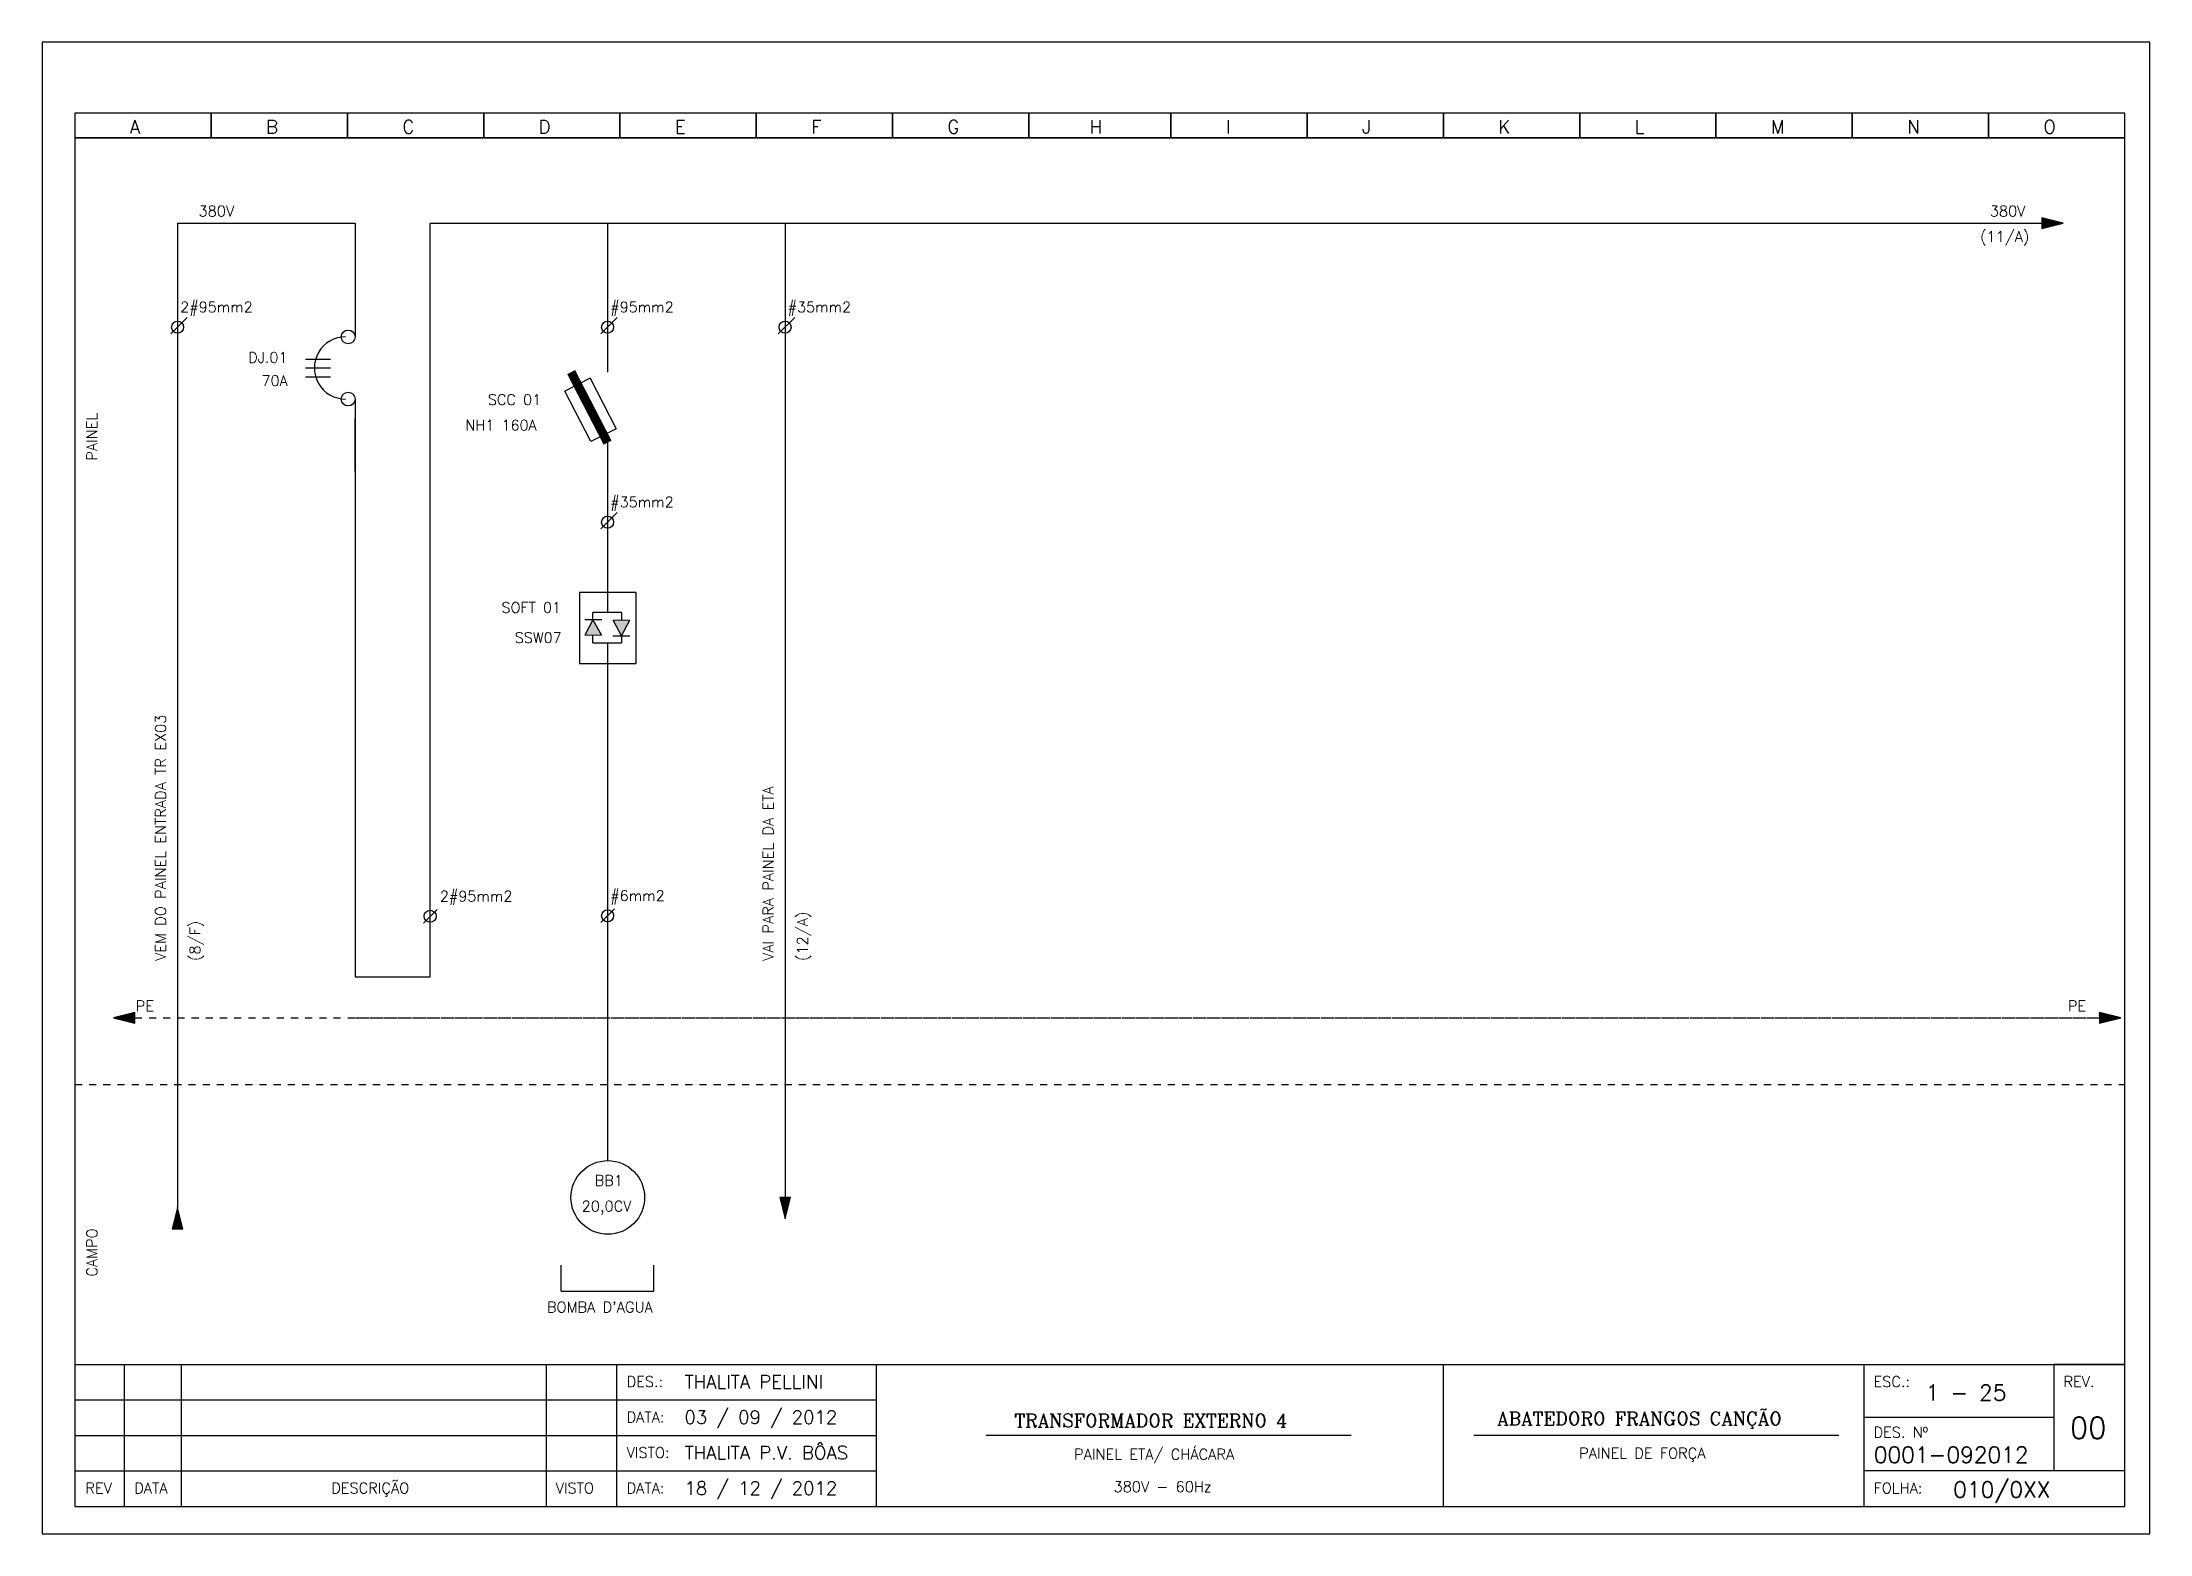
# Model space of a CAD drawing. Header units: millimetres. Extents: x 1974 to 2099, y 1386 to 1555.
# Drawn here: x 2003.81 to 2033.51, y 1449.56 to 1470.58 of the extents above; entities that cross this region are included whole.
import ezdxf

# ---------------------------------------------------------------- set-up
doc = ezdxf.new("R2010")
doc.units = ezdxf.units.MM
for name, pattern in [('DASHDOT2', [0.5, 0.25, -0.125, 0, -0.125]), ('DASHED', [0.75, 0.5, -0.25]), ('HIDDEN2', [0.1875, 0.125, -0.0625])]:
    doc.linetypes.add(name, pattern=pattern)
for name, color, linetype in [('ALIMENTAÇÃO', 6, 'Continuous'), ('CONECTOR_SAK', 2, 'Continuous'), ('DISJUNTOR', 5, 'Continuous'), ('EQUIPAMENTOS', 5, 'Continuous'), ('linhas', 6, 'Continuous'), ('MARGEM', 1, 'Continuous'), ('MOTORES', 5, 'Continuous'), ('PAINEL', 7, 'Continuous'), ('soft', 5, 'Continuous'), ('TERRA', 3, 'DASHED'), ('TEXTO', 4, 'Continuous'), ('TEXTO_2', 5, 'Continuous'), ('TIMBRE', 7, 'Continuous')]:
    doc.layers.add(name, color=color, linetype=linetype)
doc.styles.add('REGUA60', font='romans.shx', dxfattribs={"height": 2})
doc.styles.add('ROMANC', font='romanc.shx', dxfattribs={"height": 0.55})
doc.styles.add('ROMANS', font='romans.shx', dxfattribs={"height": 37})

msp = doc.modelspace()

# ---------------------------------------------------------------- texts
at = {"style": 'ROMANS'}
for s, p in [('ESC.:', (2029.613, 1451.63)), ('REV.', (2032.289, 1451.63)), ('DES. Nº', (2029.613, 1450.917)), ('PAINEL ETA/ CHÁCARA', (2018.347, 1450.606)), ('PAINEL DE FORÇA', (2025.464, 1450.621)), ('380V - 60Hz', (2018.904, 1450.148)), ('FOLHA:', (2029.613, 1450.13))]:
    msp.add_text(s, height=0.15, dxfattribs=at).set_placement(p)
at = {"layer": 'TEXTO'}
for s, height, style, p in [('A', 0.188, 'ROMANS', (2005.041, 1469.297)), ('B', 0.188, 'ROMANS', (2006.961, 1469.297)), ('C', 0.188, 'ROMANS', (2008.881, 1469.297)), ('D', 0.188, 'ROMANS', (2010.801, 1469.297)), ('E', 0.188, 'ROMANS', (2012.721, 1469.297)), ('F', 0.188, 'ROMANS', (2014.641, 1469.297)), ('G', 0.188, 'ROMANS', (2016.561, 1469.297)), ('H', 0.188, 'ROMANS', (2018.565, 1469.297)), ('I', 0.188, 'ROMANS', (2020.485, 1469.297)), ('J', 0.188, 'ROMANS', (2022.405, 1469.297)), ('K', 0.188, 'ROMANS', (2024.325, 1469.297)), ('L', 0.188, 'ROMANS', (2026.245, 1469.297)), ('M', 0.188, 'ROMANS', (2028.165, 1469.297)), ('N', 0.188, 'ROMANS', (2030.085, 1469.297)), ('O', 0.188, 'ROMANS', (2032.005, 1469.297)), ('380V', 0.15, 'ROMANS', (2006.01, 1468.128)), ('380V', 0.15, 'ROMANS', (2031.251, 1468.128)), ('(11/A)', 0.15, 'ROMANS', (2031.115, 1467.768)), ('2#95mm2', 0.148, 'ROMANS', (2005.752, 1466.777)), ('#95mm2', 0.148, 'ROMANS', (2011.811, 1466.777)), ('#35mm2', 0.148, 'ROMANS', (2014.311, 1466.777)), ('DJ.01', 0.148, 'ROMANS', (2006.711, 1466.065)), ('70A', 0.148, 'ROMANS', (2006.898, 1465.738)), ('SCC 01', 0.148, 'ROMANS', (2010.088, 1465.471)), ('NH1 160A', 0.148, 'ROMANS', (2009.772, 1465.112)), ('#35mm2', 0.148, 'ROMANS', (2011.811, 1464.029)), ('SOFT 01', 0.148, 'ROMANS', (2010.28, 1462.543)), ('SSW07', 0.148, 'ROMANS', (2010.467, 1462.117)), ('2#95mm2', 0.148, 'ROMANS', (2009.411, 1458.474)), ('#6mm2', 0.148, 'ROMANS', (2011.811, 1458.48)), ('PE', 0.15, 'ROMANS', (2005.124, 1456.925)), ('PE', 0.15, 'ROMANS', (2032.351, 1456.925)), ('BB1', 0.15, 'REGUA60', (2011.591, 1454.465)), ('20,0CV', 0.15, 'REGUA60', (2011.409, 1454.103)), ("BOMBA D'AGUA", 0.15, 'REGUA60', (2010.919, 1452.68)), ('THALITA PELLINI', 0.1875, 'ROMANS', (2012.857, 1451.61)), ('03 / 09 / 2012', 0.1875, 'ROMANS', (2012.857, 1451.11)), ('THALITA P.V. BÔAS', 0.1875, 'ROMANS', (2012.857, 1450.61)), ('18 / 12 / 2012', 0.1875, 'ROMANS', (2012.857, 1450.11))]:
    msp.add_text(s, height=height, dxfattribs=dict(at, style=style)).set_placement(p)
at = {"layer": 'TEXTO', "style": 'REGUA60'}
for s, p in [('PAINEL', (2004.582, 1464.685)), ('VEM DO PAINEL ENTRADA TR EX03', (2005.55, 1457.634)), ('VAI PARA PAINEL DA ETA', (2014.11, 1457.634)), ('(12/A)', (2014.594, 1457.634)), ('(8/F)', (2006.035, 1457.634)), ('CAMPO', (2004.582, 1453.184))]:
    msp.add_text(s, height=0.15, rotation=90, dxfattribs=at).set_placement(p)
at = {"layer": 'TEXTO', "color": 150, "style": 'ROMANS'}
for s, height, p in [('DES.:', 0.15, (2012.042, 1451.63)), ('1 - 25', 0.225, (2030.347, 1451.437)), ('DATA:', 0.15, (2012.042, 1451.13)), ('00', 0.3, (2032.38, 1450.903)), ('VISTO:', 0.15, (2012.042, 1450.63)), ('0001-092012', 0.225, (2029.617, 1450.561)), ('REV', 0.15, (2004.416, 1450.13)), ('DATA', 0.15, (2005.104, 1450.13)), ('DESCRIÇÃO', 0.15, (2007.88, 1450.13)), ('VISTO', 0.15, (2011.042, 1450.13)), ('DATA:', 0.15, (2012.042, 1450.13)), ('010/0XX', 0.225, (2030.736, 1450.071))]:
    msp.add_text(s, height=height, dxfattribs=at).set_placement(p)
at = {"layer": 'TEXTO_2', "style": 'ROMANC'}
for s, p in [('TRANSFORMADOR EXTERNO 4', (2017.505, 1451.063)), ('ABATEDORO FRANGOS CANÇÃO', (2024.31, 1451.091))]:
    msp.add_text(s, height=0.1875, dxfattribs=at).set_placement(p)

# ---------------------------------------------------------------- blocks, each defined once
blk = doc.blocks.new('soft')
at = {"layer": 'soft'}
h = blk.add_hatch(color=7, dxfattribs=at)
h.paths.add_polyline_path([(-0.206, -0.385), (-0.323, -0.602), (-0.088, -0.602)])
h.paths.add_polyline_path([(0.194, -0.609), (0.312, -0.391), (0.077, -0.391)])
for p, q in [((0.403, 0), (-0.397, 0)), ((-0.397, 0), (-0.397, -1)), ((0.403, -1), (0.403, 0)), ((-0.206, -0.385), (-0.323, -0.602)), ((-0.206, -0.385), (-0.088, -0.602)), ((0.194, -0.609), (0.077, -0.391)), ((0.194, -0.609), (0.312, -0.391)), ((-0.397, -1), (0.403, -1))]:
    blk.add_line(p, q, dxfattribs=at)
at = {"layer": 'soft', "color": 7}
for p, q in [((0, 0), (0, -0.282)), ((-0.206, -0.385), (-0.206, -0.282)), ((0.194, -0.282), (-0.206, -0.282)), ((0.194, -0.282), (0.194, -0.391)), ((-0.083, -0.385), (-0.323, -0.385)), ((-0.206, -0.711), (-0.206, -0.602)), ((-0.206, -0.711), (0.194, -0.711)), ((0, -0.711), (0, -1)), ((0.072, -0.609), (0.312, -0.609)), ((0.194, -0.609), (0.194, -0.711))]:
    blk.add_line(p, q, dxfattribs=at)
at = {"layer": 'soft', "lineweight": 20}
for p, q in [((0.312, -0.391), (0.077, -0.391)), ((-0.323, -0.602), (-0.088, -0.602))]:
    blk.add_line(p, q, dxfattribs=at)

# ---------------------------------------------------------------- hatches: boundary and pattern name
at = {"layer": 'EQUIPAMENTOS'}
for points in [[(2032.283, 1468.034), (2031.983, 1468.109), (2031.983, 1467.959)], [(2005.79, 1453.859), (2005.715, 1454.159), (2005.64, 1453.859)], [(2005.79, 1453.859), (2005.715, 1454.159), (2005.64, 1453.859)], [(2014.199, 1454.301), (2014.274, 1454.001), (2014.349, 1454.301)]]:
    msp.add_hatch(color=256, dxfattribs=at).paths.add_polyline_path(points)
at = {"layer": 'TERRA'}
h = msp.add_hatch(dxfattribs=at)
h.set_pattern_fill('ANSI31', color=256, scale=0.004, angle=180, style=0)
h.set_pattern_definition([(225, (2062.0663817, 1505.45084864), (0.0003535533906, -0.0003535533906), [])])
h.paths.add_polyline_path([(2004.812, 1456.831), (2005.112, 1456.831), (2005.112, 1456.906)])
h.paths.add_polyline_path([(2005.112, 1456.756), (2005.112, 1456.831), (2004.812, 1456.831)])
h = msp.add_hatch(dxfattribs=at)
h.set_pattern_fill('ANSI31', color=256, scale=0.004, style=0)
h.set_pattern_definition([(45, (1975.8419275, 1408.2112611), (-0.0003535533906, 0.0003535533906), [])])
h.paths.add_polyline_path([(2033.096, 1456.831), (2032.796, 1456.831), (2032.796, 1456.756)])
h.paths.add_polyline_path([(2032.796, 1456.906), (2032.796, 1456.831), (2033.096, 1456.831)])

# ---------------------------------------------------------------- linework, layer by layer
for p, q in [((2007.517, 1466.115), (2007.87, 1466.115)), ((2007.517, 1465.992), (2007.87, 1465.992)), ((2007.517, 1465.869), (2007.87, 1465.869)), ((2011.12, 1452.98), (2011.12, 1453.344)), ((2012.427, 1452.98), (2012.427, 1453.344)), ((2011.12, 1452.98), (2012.427, 1452.98)), ((2033.152, 1451.947), (2032.152, 1451.947))]:
    msp.add_line(p, q)
at = {"layer": 'ALIMENTAÇÃO', "color": 6}
for p, q in [((2008.215, 1468.034), (2008.215, 1466.43)), ((2011.774, 1468.034), (2011.774, 1465.934)), ((2014.274, 1468.034), (2014.274, 1454.301)), ((2008.215, 1465.554), (2008.215, 1457.411)), ((2011.774, 1464.939), (2011.774, 1462.827)), ((2011.774, 1462.116), (2011.774, 1458.27)), ((2011.774, 1458.27), (2011.774, 1454.821))]:
    msp.add_line(p, q, dxfattribs=at)
at = {"layer": 'ALIMENTAÇÃO'}
for p, q in [((2009.274, 1457.411), (2009.274, 1468.034)), ((2008.215, 1457.411), (2009.274, 1457.411))]:
    msp.add_line(p, q, dxfattribs=at)
at = {"layer": 'CONECTOR_SAK'}
for p, q in [((2005.851, 1466.705), (2005.62, 1466.471)), ((2011.91, 1466.705), (2011.679, 1466.471)), ((2014.41, 1466.705), (2014.179, 1466.471)), ((2011.91, 1463.957), (2011.679, 1463.723)), ((2009.37, 1458.361), (2009.179, 1458.168)), ((2011.87, 1458.367), (2011.679, 1458.174))]:
    msp.add_line(p, q, dxfattribs=at)
for centre in [(2005.715, 1466.567), (2011.774, 1466.567), (2014.274, 1466.567), (2011.774, 1463.819), (2009.274, 1458.264), (2011.774, 1458.27)]:
    msp.add_circle(centre, 0.0846, dxfattribs=at)
at = {"layer": 'DISJUNTOR', "const_width": 0.126}
msp.add_lwpolyline([(2011.774, 1464.939), (2011.26, 1465.934)], dxfattribs=at)
at = {"layer": 'DISJUNTOR'}
for centre in [(2008.118, 1466.43), (2008.118, 1465.554)]:
    msp.add_circle(centre, 0.097, dxfattribs=at)
msp.add_arc((2008.08, 1465.992), 0.438, 89.8656, 270.134, dxfattribs=at)
at = {"layer": 'EQUIPAMENTOS'}
for p, q in [((2005.715, 1468.034), (2008.215, 1468.034)), ((2009.274, 1468.034), (2031.983, 1468.034)), ((2011.529, 1465.848), (2011.173, 1465.665)), ((2011.529, 1465.848), (2011.895, 1465.136)), ((2011.539, 1464.954), (2011.173, 1465.665)), ((2011.895, 1465.136), (2011.539, 1464.954))]:
    msp.add_line(p, q, dxfattribs=at)
for points in [[(2031.983, 1467.959), (2032.283, 1468.034), (2031.983, 1468.109), (2031.983, 1467.959)], [(2005.79, 1453.859), (2005.715, 1454.159), (2005.64, 1453.859), (2005.79, 1453.859)], [(2014.199, 1454.301), (2014.274, 1454.001), (2014.349, 1454.301), (2014.199, 1454.301)]]:
    msp.add_lwpolyline(points, dxfattribs=at)
at = {"layer": 'linhas', "color": 6}
msp.add_line((2008.215, 1464.532), (2008.215, 1465.279), dxfattribs=at)
at = {"layer": 'MARGEM', "color": 7}
msp.add_lwpolyline([(2003.806, 1449.559), (2033.506, 1449.559), (2033.506, 1470.584), (2003.806, 1470.584)], close=True, dxfattribs=at)
at = {"layer": 'MOTORES'}
msp.add_circle((2011.777, 1454.301), 0.519, dxfattribs=at)
at = {"layer": 'PAINEL', "color": 12, "linetype": 'HIDDEN2', "ltscale": 0.005}
msp.add_line((2004.268, 1455.891), (2033.152, 1455.891), dxfattribs=at)
at = {"layer": 'soft'}
msp.add_line((2005.715, 1468.034), (2005.715, 1454.159), dxfattribs=at)
at = {"layer": 'TERRA', "linetype": 'DASHDOT2', "ltscale": 0.0025}
for p, q in [((2005.112, 1456.831), (2032.796, 1456.831)), ((2005.112, 1456.831), (2032.796, 1456.831)), ((2008.223, 1456.831), (2033.096, 1456.831))]:
    msp.add_line(p, q, dxfattribs=at)
at = {"layer": 'TERRA'}
for points in [[(2005.112, 1456.906), (2004.812, 1456.831), (2005.112, 1456.756), (2005.112, 1456.906)], [(2005.112, 1456.906), (2004.812, 1456.831), (2005.112, 1456.756), (2005.112, 1456.906)], [(2032.796, 1456.756), (2033.096, 1456.831), (2032.796, 1456.906), (2032.796, 1456.756)], [(2032.796, 1456.756), (2033.096, 1456.831), (2032.796, 1456.906), (2032.796, 1456.756)]]:
    msp.add_lwpolyline(points, dxfattribs=at)
at = {"layer": 'TIMBRE', "color": 12}
msp.add_line((2033.152, 1469.584), (2004.268, 1469.584), dxfattribs=at)
at = {"layer": 'TIMBRE'}
for p, q in [((2004.268, 1451.947), (2033.152, 1451.947)), ((2004.968, 1449.947), (2004.968, 1451.947)), ((2005.768, 1449.947), (2005.768, 1451.947)), ((2010.906, 1451.947), (2010.906, 1449.947)), ((2011.906, 1449.947), (2011.906, 1451.947)), ((2015.559, 1451.947), (2015.559, 1449.947)), ((2023.549, 1451.947), (2023.549, 1449.947)), ((2029.477, 1451.947), (2029.477, 1449.947)), ((2032.152, 1451.947), (2032.152, 1450.447)), ((2004.268, 1451.447), (2015.559, 1451.447)), ((2032.152, 1451.197), (2029.477, 1451.197)), ((2004.268, 1450.947), (2015.559, 1450.947)), ((2022.253, 1450.947), (2017.109, 1450.947)), ((2029.124, 1450.947), (2023.98, 1450.947)), ((2004.268, 1450.447), (2015.559, 1450.447)), ((2033.152, 1450.447), (2029.477, 1450.447))]:
    msp.add_line(p, q, dxfattribs=at)
at = {"layer": 'TIMBRE', "color": 12}
for points in [[(2004.268, 1469.234), (2006.188, 1469.234), (2006.188, 1469.584), (2004.268, 1469.584)], [(2006.188, 1469.234), (2008.108, 1469.234), (2008.108, 1469.584), (2006.188, 1469.584)], [(2008.108, 1469.234), (2010.028, 1469.234), (2010.028, 1469.584), (2008.108, 1469.584)], [(2010.028, 1469.234), (2011.948, 1469.234), (2011.948, 1469.584), (2010.028, 1469.584)], [(2011.948, 1469.234), (2013.868, 1469.234), (2013.868, 1469.584), (2011.948, 1469.584)], [(2013.868, 1469.234), (2015.788, 1469.234), (2015.788, 1469.584), (2013.868, 1469.584)], [(2015.788, 1469.234), (2017.708, 1469.234), (2017.708, 1469.584), (2015.788, 1469.584)], [(2017.708, 1469.234), (2019.712, 1469.234), (2019.712, 1469.584), (2017.708, 1469.584)], [(2019.712, 1469.234), (2021.632, 1469.234), (2021.632, 1469.584), (2019.712, 1469.584)], [(2021.632, 1469.234), (2023.552, 1469.234), (2023.552, 1469.584), (2021.632, 1469.584)], [(2023.552, 1469.234), (2025.472, 1469.234), (2025.472, 1469.584), (2023.552, 1469.584)], [(2025.472, 1469.234), (2027.392, 1469.234), (2027.392, 1469.584), (2025.472, 1469.584)], [(2027.392, 1469.234), (2029.312, 1469.234), (2029.312, 1469.584), (2027.392, 1469.584)], [(2029.312, 1469.234), (2031.232, 1469.234), (2031.232, 1469.584), (2029.312, 1469.584)], [(2031.232, 1469.234), (2033.152, 1469.234), (2033.152, 1469.584), (2031.232, 1469.584)], [(2004.268, 1449.947), (2033.152, 1449.947), (2033.152, 1469.234), (2004.268, 1469.234)]]:
    msp.add_lwpolyline(points, close=True, dxfattribs=at)

# ---------------------------------------------------------------- block references
at = {"layer": 'soft'}
msp.add_blockref('soft', (2011.774, 1462.827), dxfattribs=at)

msp.set_redraw_order([(e.dxf.handle, doc.entitydb.next_handle()) for e in msp.query("TEXT MTEXT ATTDEF DIMENSION ARC_DIMENSION")])  # texts and dimensions are drawn at this point

doc.saveas('drawing.dxf')
